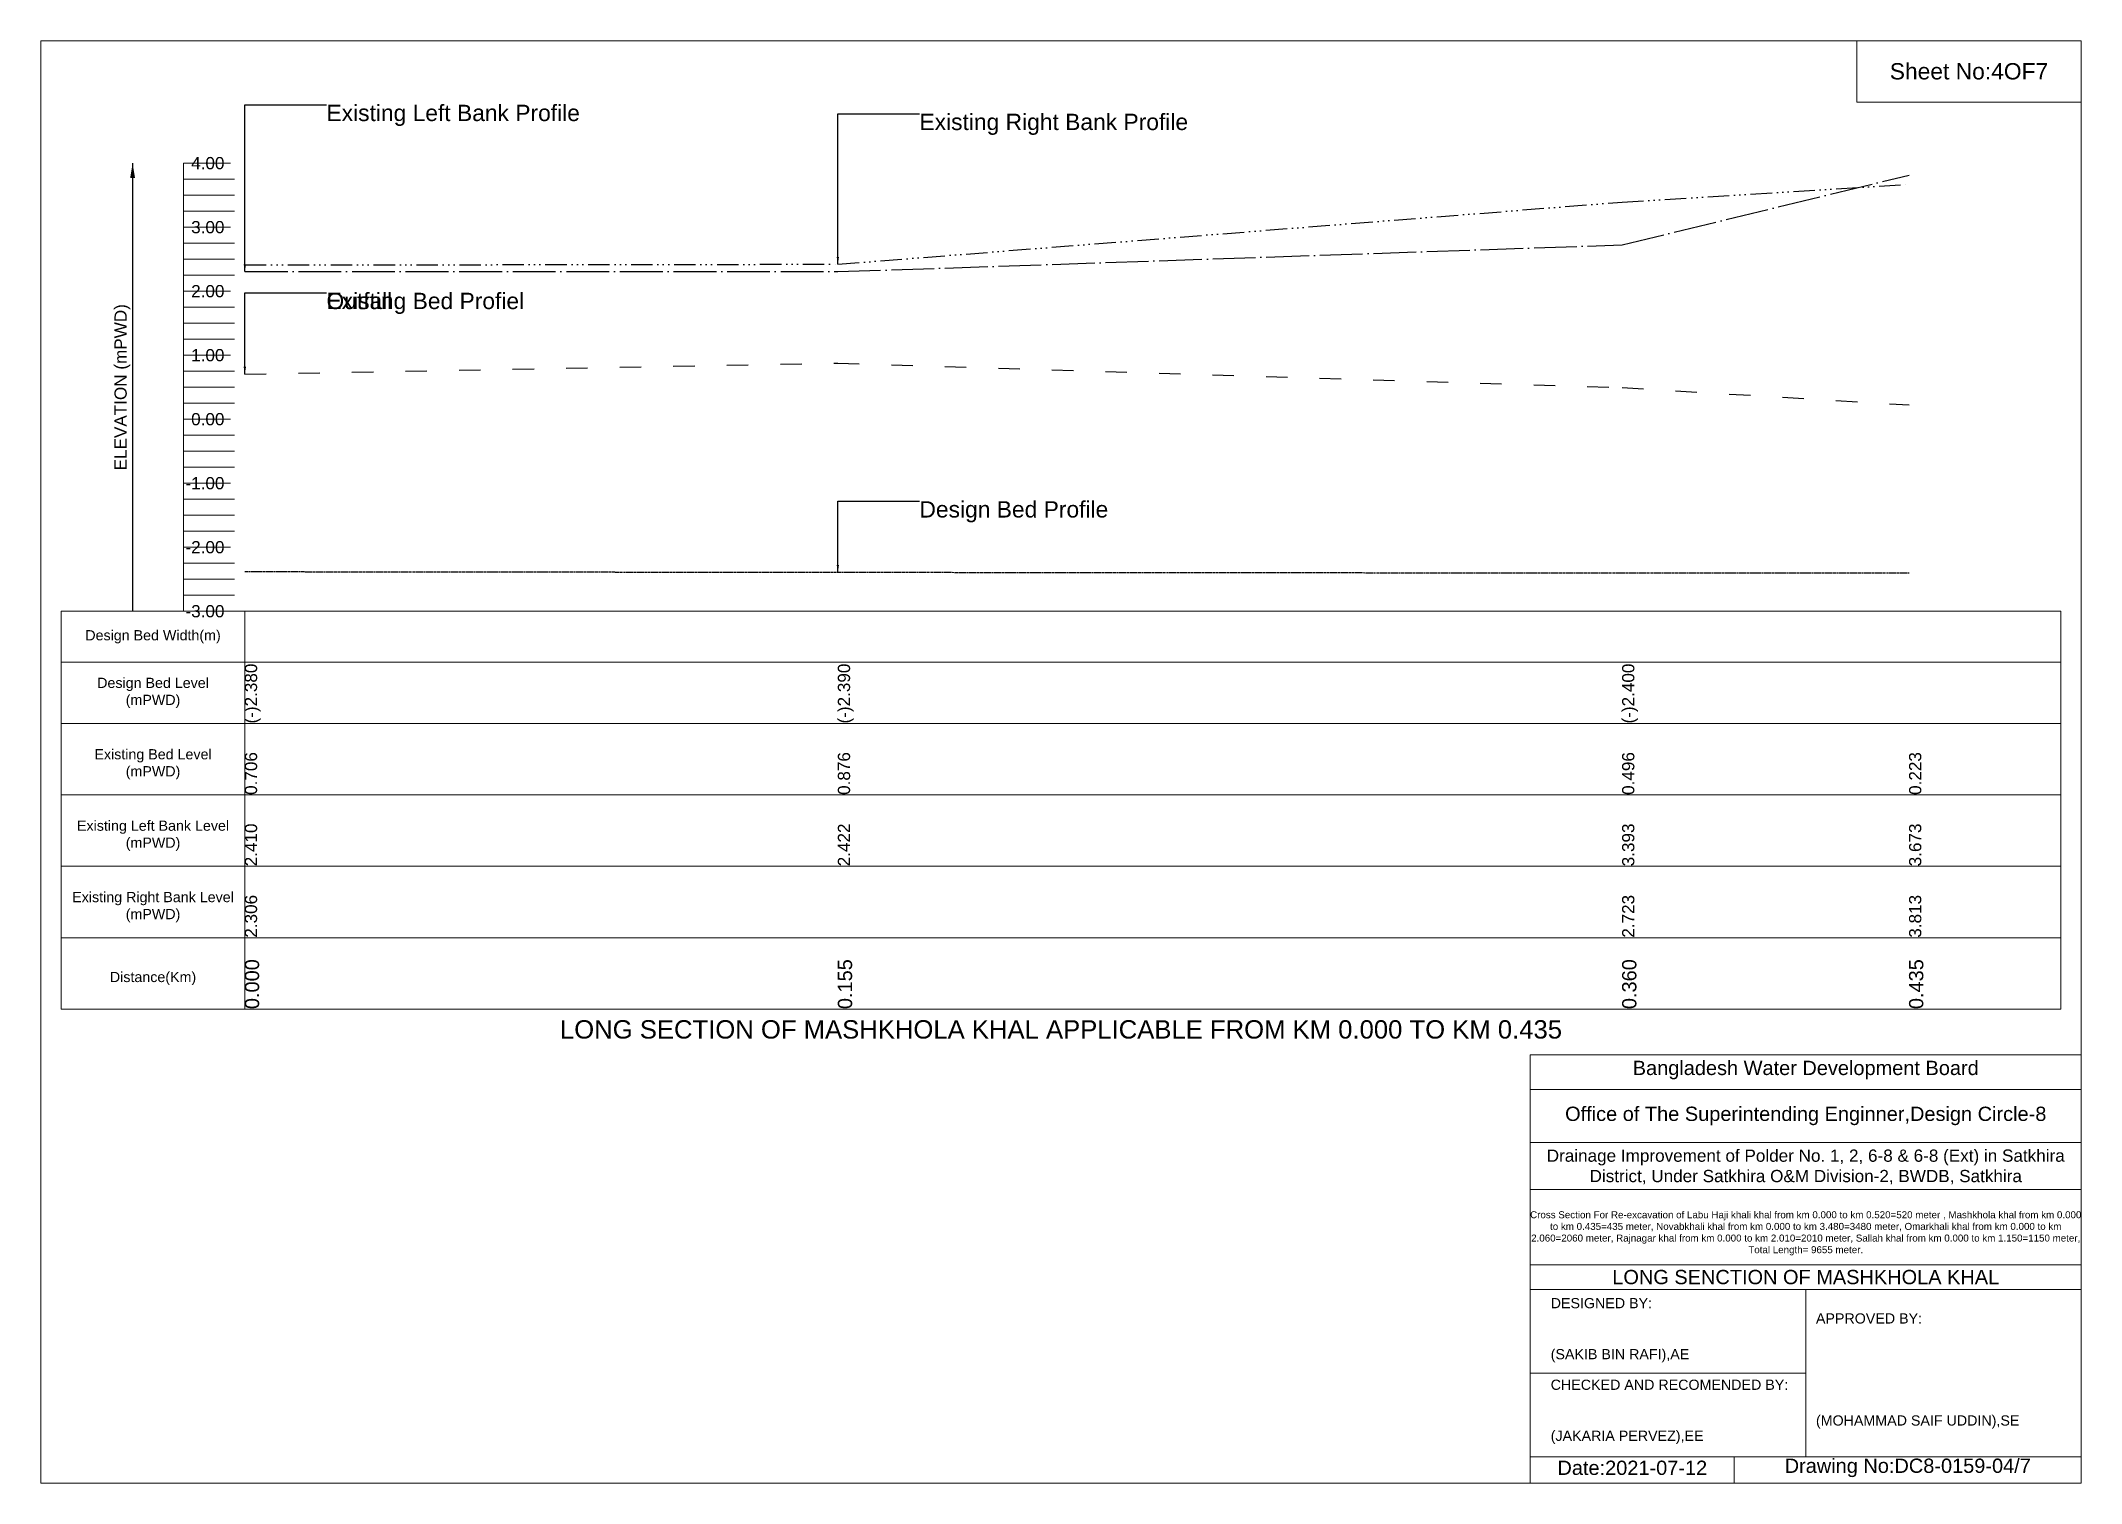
# Model space of a CAD drawing. Header units: inches. Extents: x 91000 to 648000, y -5656 to 141.
# Drawn here: x 210000 to 218000, y -5656 to 0 of the extents above; entities that cross this region are included whole.
import ezdxf

# ---------------------------------------------------------------- set-up
doc = ezdxf.new("R2010")
doc.units = ezdxf.units.IN
doc.header["$LTSCALE"] = 7
doc.header["$MEASUREMENT"] = 0
for name, pattern in [('ACAD_ISO03W100', [30, 12, -18]), ('ACAD_ISO04W100', [30, 24, -3, 0, -3]), ('ACAD_ISO14W100', [24, 12, -3, 0, -3, 0, -3, 0, -3]), ('CENTER', [2, 1.25, -0.25, 0.25, -0.25])]:
    doc.linetypes.add(name, pattern=pattern)
for name, color, linetype, lineweight in [('Cross Section Labels', 7, 'Continuous', 9), ('Design Bed Level Long Section', 7, 'CENTER', 25), ('Existing Bed Level for Long Section', 7, 'ACAD_ISO03W100', 25), ('Existing Left Bank of Long section', 7, 'ACAD_ISO04W100', 25), ('Existing Right Bank of Long Section', 7, 'ACAD_ISO14W100', 25), ('Long Section Border', 7, 'Continuous', 9), ('Long Section Labels', 7, 'Continuous', 9), ('Vscale for Long Section', 7, 'Continuous', 9)]:
    doc.layers.add(name, color=color, linetype=linetype, lineweight=lineweight)
doc.styles.get("Standard").update_dxf_attribs({"font": 'arial.ttf'})
doc.dimstyles.get("Standard").update_dxf_attribs({"dimtxt": 0.18, "dimasz": 0.18, "dimexe": 0.18, "dimexo": 0.0625, "dimgap": 0.09, "dimtad": 0, "dimtih": 1, "dimtoh": 1, "dimdec": 4, "dimzin": 0, "dimdsep": 46, "dimtxsty": 'Standard', "dimcen": 0.09, "dimadec": 0, "dimazin": 0, "dimtfac": 1, "dimtdec": 4, "dimtofl": 0, "dimtmove": 0, "dimatfit": 3, "dimfxl": 1, "dimtolj": 1, "dimtzin": 0, "dimarcsym": 0})

msp = doc.modelspace()

# ---------------------------------------------------------------- texts
at = {"layer": 'Cross Section Labels', "attachment_point": 5}
for s, insert, char_height in [('Sheet No:4OF7', (217560, -120), 64), ('Bangladesh Water Development Board', (216920, -4036), 56), ('Office of The Superintending Enginner,Design Circle-8', (216920, -4216), 56)]:
    msp.add_mtext(s, dxfattribs=dict(at, insert=insert, char_height=char_height))
at = {"layer": 'Cross Section Labels'}
for s, insert, char_height, width, attachment_point in [('Drainage Improvement of Polder No. 1, 2, 6-8 & 6-8 (Ext) in Satkhira District, Under Satkhira O&M Division-2, BWDB, Satkhira', (216920, -4416), 48, 2240, 5), ('Cross Section For Re-excavation of Labu Haji khali khal from km 0.000 to km 0.520=520 meter , Mashkhola khal from km 0.000 to km 0.435=435 meter, Novabkhali khal from km 0.000 to km 3.480=3480 meter, Omarkhali khal from km 0.000 to km 2.060=2060 meter, Rajnagar khal from km 0.000 to km 2.010=2010 meter, Sallah khal from km 0.000 to km 1.150=1150 meter, Total Length= 9655 meter. ', (216920, -4676), 27.4148, 2160, 5), ('LONG SENCTION OF MASHKHOLA KHAL', (216920, -4848), 56, 2240, 5), ('DESIGNED BY:^J^J^J(SAKIB BIN RAFI),AE', (215920, -5056), 40, 1120, 4), ('APPROVED BY:^J^J^J^J^J^J(MOHAMMAD SAIF UDDIN),SE', (216960, -5216), 40, 1120, 4), ('CHECKED AND RECOMENDED BY:^J^J^J(JAKARIA PERVEZ),EE', (215920, -5376), 40, 1120, 4), ('Date:2021-07-12', (216240, -5596), 56, 1120, 5), ('Drawing No:DC8-0159-04/7', (217320, -5596), 56, 1760, 5)]:
    msp.add_mtext(s, dxfattribs=dict(at, insert=insert, char_height=char_height, width=width, attachment_point=attachment_point))
at = {"layer": 'Long Section Border', "attachment_point": 5}
for s, insert, char_height in [('Design Bed Width(m)', (210440, -2337), 40), ('Design Bed Level^J(mPWD)', (210440, -2557), 40), ('Existing Bed Level^J(mPWD)', (210440, -2837), 40), ('Existing Left Bank Level^J(mPWD)', (210440, -3117), 40), ('Existing Right Bank Level^J(mPWD)', (210440, -3397), 40), ('Distance(Km)', (210440, -3677), 40), ('LONG SECTION OF MASHKHOLA KHAL APPLICABLE FROM KM 0.000 TO KM 0.435', (214000, -3877), 72)]:
    msp.add_mtext(s, dxfattribs=dict(at, insert=insert, char_height=char_height))
at = {"layer": 'Long Section Labels', "char_height": 64, "attachment_point": 1}
for s, insert in [('Existing Left Bank Profile', (211120, -250.8)), ('Existing Right Bank Profile', (213445, -286)), ('Outfall', (211120, -988)), ('Existing Bed Profiel', (211120, -988)), ('Design Bed Profile', (213445, -1805.3))]:
    msp.add_mtext(s, dxfattribs=dict(at, insert=insert))
at = {"layer": 'Vscale for Long Section', "char_height": 48, "attachment_point": 6}
for s, insert in [('4.00', (210720, -480)), ('3.00', (210720, -731)), ('2.00', (210720, -982)), ('1.00', (210720, -1233)), ('0.00', (210720, -1484)), ('-1.00', (210720, -1735)), ('-2.00', (210720, -1986)), ('-3.00', (210720, -2237))]:
    msp.add_mtext(s, dxfattribs=dict(at, insert=insert))
at = {"layer": 'Vscale for Long Section', "rotation": 90}
for s, insert, char_height, attachment_point in [('ELEVATION (mPWD)', (210320, -1358.5), 48, 5), ('(-)2.380', (210800, -2677), 48, 1), ('(-)2.390', (213125, -2677), 48, 1), ('(-)2.400', (216200, -2677), 48, 1), ('(-)2.400', (216200, -2677), 48, 1), ('0.706', (210800, -2957), 48, 1), ('0.876', (213125, -2957), 48, 1), ('0.496', (216200, -2957), 48, 1), ('0.223', (217325, -2957), 48, 1), ('2.410', (210800, -3237), 48, 1), ('2.422', (213125, -3237), 48, 1), ('3.393', (216200, -3237), 48, 1), ('3.673', (217325, -3237), 48, 1), ('2.306', (210800, -3517), 48, 1), ('2.306', (210800, -3517), 48, 1), ('2.723', (216200, -3517), 48, 1), ('3.813', (217325, -3517), 48, 1), ('0.000', (210800, -3797), 56, 1), ('0.155', (213125, -3797), 56, 1), ('0.360', (216200, -3797), 56, 1), ('0.435', (217325, -3797), 56, 1)]:
    msp.add_mtext(s, dxfattribs=dict(at, insert=insert, char_height=char_height, attachment_point=attachment_point))

# ---------------------------------------------------------------- linework, layer by layer
at = {"layer": 'Cross Section Labels'}
for points in [[(210000, 0), (218000, 0), (218000, -5656), (210000, -5656)], [(217120, 0), (218000, 0), (218000, -240), (217120, -240)]]:
    msp.add_lwpolyline(points, close=True, dxfattribs=at)
for points in [[(215840, -5656), (215840, -3976), (218000, -3976)], [(215840, -4112), (218000, -4112)], [(215840, -4320), (218000, -4320)], [(215840, -4504), (218000, -4504)], [(215840, -4800), (218000, -4800)], [(215840, -4896), (218000, -4896)], [(216920, -4896), (216920, -5552)], [(215840, -5224), (216920, -5224)], [(215840, -5552), (218000, -5552)], [(216640, -5552), (216640, -5656)]]:
    msp.add_lwpolyline(points, dxfattribs=at)
at = {"layer": 'Design Bed Level Long Section'}
msp.add_lwpolyline([(210800, -2081.4), (213125, -2083.9), (216200, -2086.4), (217325, -2086.4)], dxfattribs=at)
at = {"layer": 'Existing Bed Level for Long Section'}
msp.add_lwpolyline([(210800, -1306.8), (213125, -1264.1), (216200, -1359.5), (217325, -1428)], dxfattribs=at)
at = {"layer": 'Existing Left Bank of Long section'}
msp.add_lwpolyline([(210800, -905.2), (213125, -905.2), (216200, -800.5), (217325, -526.9)], dxfattribs=at)
at = {"layer": 'Existing Right Bank of Long Section'}
msp.add_lwpolyline([(210800, -879.1), (213125, -876.1), (216200, -632.4), (217325, -562.1)], dxfattribs=at)
at = {"layer": 'Long Section Border'}
msp.add_lwpolyline([(210080, -2237), (217920, -2237), (217920, -3797), (210080, -3797)], close=True, dxfattribs=at)
for points in [[(210800, -2237), (210800, -3797)], [(210080, -2437), (217920, -2437)], [(210080, -2677), (217920, -2677)], [(210080, -2957), (217920, -2957)], [(210080, -3237), (217920, -3237)], [(210080, -3517), (217920, -3517)]]:
    msp.add_lwpolyline(points, dxfattribs=at)
at = {"layer": 'Vscale for Long Section'}
for points in [[(210560, -2237), (210560, -1986), (210560, -1735), (210560, -1484), (210560, -1233), (210560, -982), (210560, -731), (210560, -480)], [(210560, -480), (210744, -480)], [(210560, -542.8), (210760, -542.8)], [(210560, -605.5), (210760, -605.5)], [(210560, -668.2), (210760, -668.2)], [(210560, -731), (210744, -731)], [(210560, -793.8), (210760, -793.8)], [(210560, -856.5), (210760, -856.5)], [(210560, -919.2), (210760, -919.2)], [(210560, -982), (210744, -982)], [(210560, -1044.8), (210760, -1044.8)], [(210560, -1107.5), (210760, -1107.5)], [(210560, -1170.2), (210760, -1170.2)], [(210560, -1233), (210744, -1233)], [(210560, -1295.8), (210760, -1295.8)], [(210560, -1358.5), (210760, -1358.5)], [(210560, -1421.2), (210760, -1421.2)], [(210560, -1484), (210744, -1484)], [(210560, -1546.8), (210760, -1546.8)], [(210560, -1609.5), (210760, -1609.5)], [(210560, -1672.2), (210760, -1672.2)], [(210560, -1735), (210744, -1735)], [(210560, -1797.8), (210760, -1797.8)], [(210560, -1860.5), (210760, -1860.5)], [(210560, -1923.2), (210760, -1923.2)], [(210560, -1986), (210744, -1986)], [(210560, -2048.8), (210760, -2048.8)], [(210560, -2111.5), (210760, -2111.5)], [(210560, -2174.2), (210760, -2174.2)], [(210560, -2237), (210744, -2237)]]:
    msp.add_lwpolyline(points, dxfattribs=at)

msp.set_redraw_order([(e.dxf.handle, doc.entitydb.next_handle()) for e in msp.query("TEXT MTEXT ATTDEF DIMENSION ARC_DIMENSION")])  # texts and dimensions are drawn at this point

# ---------------------------------------------------------------- leaders
at = {"layer": 'Long Section Labels', "annotation_type": 0, "has_hookline": 1, "hookline_direction": 0}
for points, text_width in [([(210800, -905.2), (210800, -250.8), (211119.9, -250.8)], 983.1), ([(213125, -876.1), (213125, -286), (213444.9, -286)], 1042.7), ([(210800, -1306.8), (210800, -988), (211119.9, -988)], 761.9), ([(210800, -1306.8), (210800, -988), (211119.9, -988)], 247.8), ([(213125, -2083.9), (213125, -1805.3), (213444.9, -1805.3)], 729.9)]:
    msp.add_leader(points, dimstyle='Standard', override={"dimasz": 28.8}, dxfattribs=dict(at, text_width=text_width))
at = {"layer": 'Vscale for Long Section'}
msp.add_leader([(210360, -480), (210360, -2237)], dimstyle='Standard', override={"dimasz": 57.6}, dxfattribs=at)

doc.saveas('drawing.dxf')
